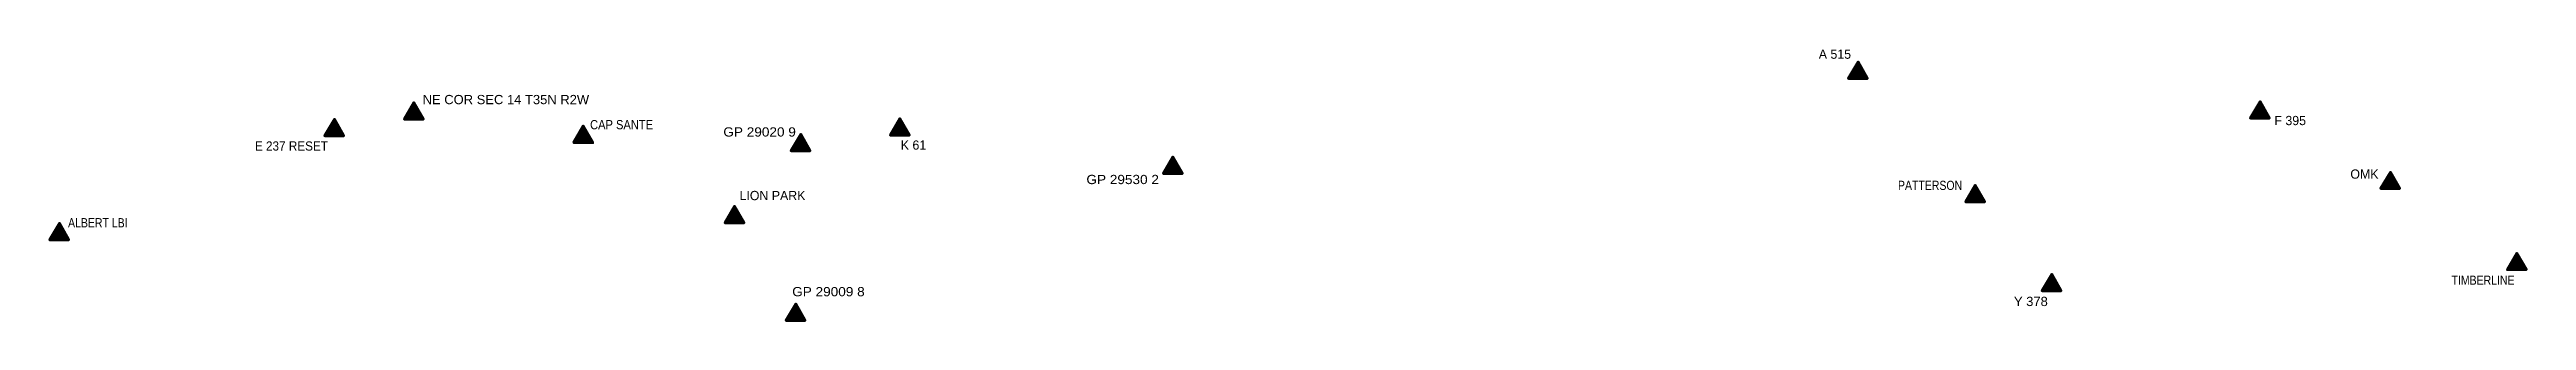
# Model space of a CAD drawing. Header units: feet. Extents: x -1054768 to 1163839, y -940989 to 791041.
# Drawn here: x -613409 to 418906, y 299169 to 412107 of the extents above; entities that cross this region are included whole.
import ezdxf

# ---------------------------------------------------------------- set-up
doc = ezdxf.new("R2010")
doc.units = ezdxf.units.FT
doc.header["$LTSCALE"] = 1500
doc.layers.add('31', color=7, linetype='Continuous')
doc.layers.add('34', color=7, linetype='Continuous', lineweight=35)
doc.layers.add('35', color=7, linetype='Continuous', lineweight=106)

msp = doc.modelspace()

# ---------------------------------------------------------------- texts
at = {"layer": '31'}
for s, p in [('A 515', (123966, 408257)), ('F 395', (313864, 380588)), ('K 61', (-258626, 370360)), ('OMK', (345518, 358269)), ('LION PARK', (-325837, 349325))]:
    msp.add_text(s, height=3850, dxfattribs=at).set_placement(p)
for s, width, p in [('NE COR SEC 14 T35N R2W', 1.05, (-457910, 389331)), ('CAP SANTE', 0.9, (-388134, 378863)), ('E 237 RESET', 0.95, (-527827, 369978)), ('GP 29020 9', 1.1, (-332588, 375837)), ('GP 29530 2', 1.1, (-181268, 356011)), ('PATTERSON', 0.85, (156971, 353564)), ('ALBERT LBI', 0.85, (-605687, 337978)), ('GP 29009 8', 1.1, (-303899, 309255)), ('TIMBERLINE', 0.85, (387682, 314030)), ('Y 378', 1.05, (205290, 305179))]:
    msp.add_text(s, height=3850, dxfattribs=dict(at, width=width)).set_placement(p)

# ---------------------------------------------------------------- hatches: boundary and pattern name
at = {"layer": '34'}
for points in [[(140327, 406955), (136241, 400033), (144293, 400051)], [(-494704, 383072), (-498790, 376150), (-490738, 376168)], [(-461547, 390013), (-465632, 383092), (-457581, 383109)], [(-259026, 383292), (-263112, 376371), (-255061, 376388)], [(307887, 390385), (303801, 383463), (311852, 383481)], [(-390798, 379931), (-394884, 373009), (-386832, 373027)], [(-300329, 376808), (-304415, 369886), (-296364, 369904)], [(-145245, 367367), (-149330, 360445), (-141279, 360463)], [(189207, 355529), (185122, 348607), (193173, 348625)], [(362198, 361036), (358113, 354114), (366164, 354132)], [(-327906, 346832), (-331991, 339910), (-323940, 339928)], [(-609323, 339686), (-613409, 332764), (-605357, 332782)], [(414940, 327251), (410854, 320329), (418906, 320347)], [(221074, 318433), (216988, 311511), (225040, 311529)], [(-302411, 306091), (-306496, 299169), (-298445, 299187)]]:
    msp.add_hatch(color=256, dxfattribs=at).paths.add_polyline_path(points)

# ---------------------------------------------------------------- linework, layer by layer
for points in [[(140327, 406955), (136241, 400033), (144293, 400051)], [(-494704, 383072), (-498790, 376150), (-490738, 376168)], [(-461547, 390013), (-465632, 383092), (-457581, 383109)], [(-259026, 383292), (-263112, 376371), (-255061, 376388)], [(307887, 390385), (303801, 383463), (311852, 383481)], [(-390798, 379931), (-394884, 373009), (-386832, 373027)], [(-300329, 376808), (-304415, 369886), (-296364, 369904)], [(-145245, 367367), (-149330, 360445), (-141279, 360463)], [(189207, 355529), (185122, 348607), (193173, 348625)], [(362198, 361036), (358113, 354114), (366164, 354132)], [(-327906, 346832), (-331991, 339910), (-323940, 339928)], [(-609323, 339686), (-613409, 332764), (-605357, 332782)], [(414940, 327251), (410854, 320329), (418906, 320347)], [(221074, 318433), (216988, 311511), (225040, 311529)], [(-302411, 306091), (-306496, 299169), (-298445, 299187)]]:
    msp.add_lwpolyline(points, close=True, dxfattribs=at)
at = {"layer": '35'}
for p, q in [((139673, 400051), (137983, 402979)), ((138602, 404051), (141983, 404051)), ((140911, 400051), (142601, 402980)), ((-462200, 383109), (-463891, 386037)), ((-463272, 387109), (-459891, 387109)), ((-460963, 383109), (-459272, 386038)), ((307233, 383481), (305543, 386409)), ((306162, 387481), (309543, 387481)), ((308471, 383481), (310161, 386409)), ((-495358, 376168), (-497048, 379096)), ((-496429, 380168), (-493048, 380168)), ((-494120, 376168), (-492430, 379097)), ((-391655, 373410), (-393345, 376338)), ((-392726, 377410), (-389345, 377410)), ((-390417, 373410), (-388727, 376339)), ((-300983, 369904), (-302673, 372832)), ((-302054, 373904), (-298673, 373904)), ((-299745, 369904), (-298055, 372832)), ((-259680, 376388), (-261370, 379316)), ((-260751, 380388), (-257370, 380388)), ((-258442, 376388), (-256752, 379317)), ((-145898, 360463), (-147589, 363391)), ((-146969, 364463), (-143589, 364463)), ((-144661, 360463), (-142970, 363391)), ((188554, 348625), (186863, 351553)), ((187483, 352625), (190863, 352625)), ((189791, 348625), (191482, 351553)), ((361545, 354132), (359854, 357060)), ((360473, 358132), (363854, 358132)), ((362782, 354132), (364473, 357061)), ((-328559, 339928), (-330250, 342856)), ((-329630, 343928), (-326250, 343928)), ((-327322, 339928), (-325631, 342857)), ((-609977, 332782), (-611667, 335710)), ((-611048, 336782), (-607667, 336782)), ((-608739, 332782), (-607049, 335711)), ((414286, 320347), (412596, 323275)), ((413215, 324347), (416596, 324347)), ((415524, 320347), (417214, 323276)), ((220420, 311529), (218730, 314457)), ((219349, 315529), (222730, 315529)), ((221658, 311529), (223348, 314458)), ((-303064, 299187), (-304755, 302115)), ((-304136, 303187), (-300755, 303187)), ((-301827, 299187), (-300136, 302116))]:
    msp.add_line(p, q, dxfattribs=at)
for points in [[(136293, 400051), (144293, 400051), (140327, 406955), (140327, 406955), (136241, 400033), (136241, 400033)], [(-498738, 376168), (-490738, 376168), (-494704, 383072), (-494704, 383072), (-498790, 376150), (-498790, 376150)], [(-465581, 383109), (-457581, 383109), (-461547, 390013), (-461547, 390013), (-465632, 383092), (-465632, 383092)], [(-263061, 376388), (-255061, 376388), (-259026, 383292), (-259026, 383292), (-263112, 376371), (-263112, 376371)], [(303852, 383481), (311852, 383481), (307887, 390385), (307887, 390385), (303801, 383463), (303801, 383463)], [(-395036, 373410), (-387036, 373410), (-391001, 380314), (-391001, 380314), (-395087, 373392), (-395087, 373392)], [(-304364, 369904), (-296364, 369904), (-300329, 376808), (-300329, 376808), (-304415, 369886), (-304415, 369886)], [(-149279, 360463), (-141279, 360463), (-145245, 367367), (-145245, 367367), (-149330, 360445), (-149330, 360445)], [(185173, 348625), (193173, 348625), (189207, 355529), (189207, 355529), (185122, 348607), (185122, 348607)], [(358164, 354132), (366164, 354132), (362198, 361036), (362198, 361036), (358113, 354114), (358113, 354114)], [(-331940, 339928), (-323940, 339928), (-327906, 346832), (-327906, 346832), (-331991, 339910), (-331991, 339910)], [(-613357, 332782), (-605357, 332782), (-609323, 339686), (-609323, 339686), (-613409, 332764), (-613409, 332764)], [(410906, 320347), (418906, 320347), (414940, 327251), (414940, 327251), (410854, 320329), (410854, 320329)], [(217040, 311529), (225040, 311529), (221074, 318433), (221074, 318433), (216988, 311511), (216988, 311511)], [(-306445, 299187), (-298445, 299187), (-302411, 306091), (-302411, 306091), (-306496, 299169), (-306496, 299169)]]:
    msp.add_lwpolyline(points, dxfattribs=at)

msp.set_redraw_order([(e.dxf.handle, doc.entitydb.next_handle()) for e in msp.query("TEXT MTEXT ATTDEF DIMENSION ARC_DIMENSION")])  # texts and dimensions are drawn at this point

doc.saveas('drawing.dxf')
